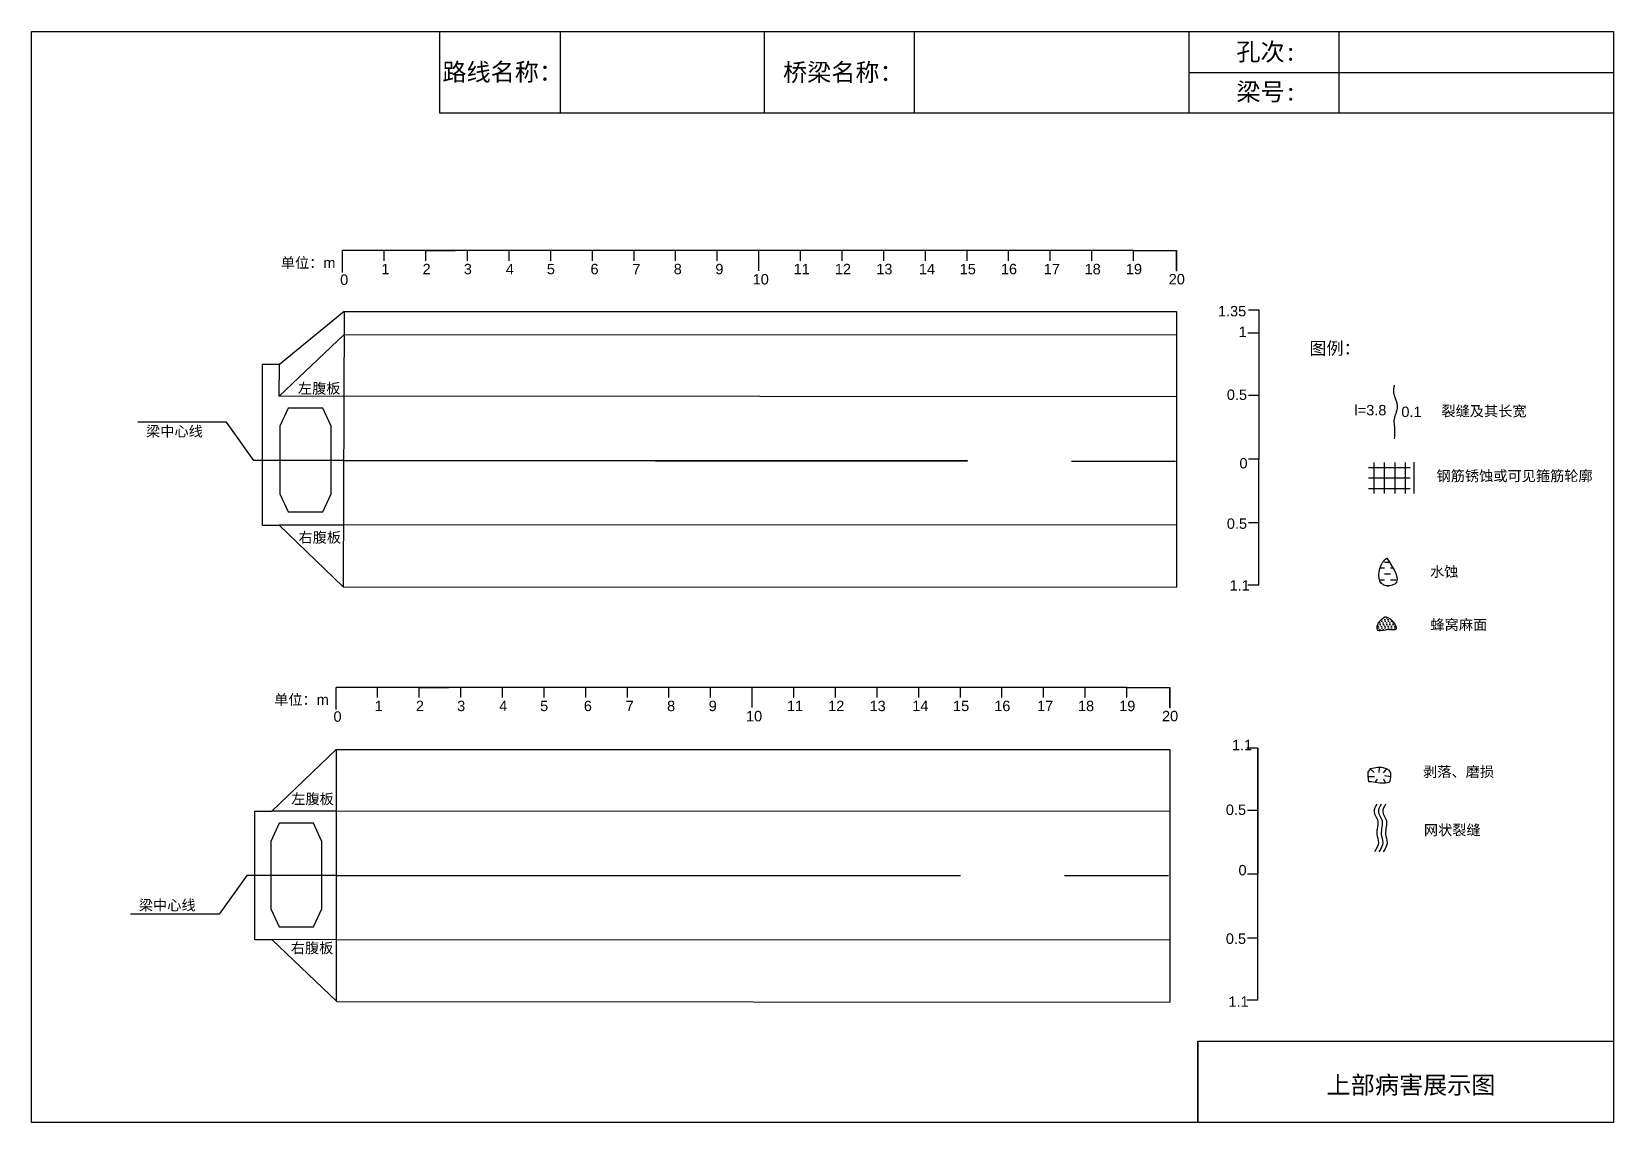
# Model space of a CAD drawing. Header units: millimetres. Extents: x 3356 to 3491, y 1762 to 1788.
# Drawn here: x 3404.23 to 3442.23, y 1762.06 to 1788.26 of the extents above; entities that cross this region are included whole.
import ezdxf

# ---------------------------------------------------------------- set-up
doc = ezdxf.new("R2010")
doc.units = ezdxf.units.MM
doc.linetypes.add('CENTER2', pattern=[1.125, 0.75, -0.125, 0.125, -0.125])
doc.linetypes.add('DASHED', pattern=[0.75, 0.5, -0.25])
for name, color, linetype in [('加固措施', 7, 'Continuous'), ('图层1', 7, 'Continuous'), ('病害', 5, 'Continuous')]:
    doc.layers.add(name, color=color, linetype=linetype)
doc.styles.get("Standard").update_dxf_attribs({"font": 'arial.ttf'})
doc.styles.add('汉字', font='')
doc.styles.get('汉字').set_extended_font_data('SimSun')

msp = doc.modelspace()

# ---------------------------------------------------------------- texts
for s, p in [('单位：m', (3410.211, 1782.586)), ('1', (3412.629, 1782.435)), ('2', (3413.618, 1782.435)), ('3', (3414.608, 1782.435)), ('4', (3415.618, 1782.435)), ('5', (3416.603, 1782.435)), ('6', (3417.652, 1782.435)), ('7', (3418.659, 1782.435)), ('8', (3419.652, 1782.435)), ('9', (3420.652, 1782.435)), ('11', (3422.531, 1782.435)), ('12', (3423.523, 1782.435)), ('13', (3424.517, 1782.435)), ('14', (3425.541, 1782.435)), ('15', (3426.522, 1782.435)), ('16', (3427.512, 1782.435)), ('17', (3428.542, 1782.434)), ('18', (3429.523, 1782.434)), ('19', (3430.513, 1782.434)), ('0', (3411.638, 1782.18)), ('10', (3421.548, 1782.19)), ('20', (3431.543, 1782.192)), ('左腹板', (3410.623, 1779.57)), ('梁中心线', (3406.974, 1778.538)), ('0', (3433.243, 1777.771)), ('0.5', (3432.94, 1776.32)), ('右腹板', (3410.636, 1775.989)), ('1.1', (3433.006, 1774.836)), ('单位：m', (3410.051, 1772.092)), ('1', (3412.468, 1771.941)), ('2', (3413.458, 1771.941)), ('3', (3414.448, 1771.941)), ('4', (3415.458, 1771.941)), ('5', (3416.442, 1771.941)), ('6', (3417.492, 1771.941)), ('7', (3418.499, 1771.941)), ('8', (3419.492, 1771.941)), ('9', (3420.492, 1771.941)), ('11', (3422.371, 1771.941)), ('12', (3423.362, 1771.941)), ('13', (3424.357, 1771.941)), ('14', (3425.381, 1771.941)), ('15', (3426.362, 1771.941)), ('16', (3427.352, 1771.941)), ('17', (3428.382, 1771.941)), ('18', (3429.363, 1771.941)), ('19', (3430.353, 1771.941)), ('0', (3411.478, 1771.686)), ('10', (3421.388, 1771.696)), ('20', (3431.383, 1771.698)), ('1.1', (3433.063, 1771.003)), ('左腹板', (3410.463, 1769.707)), ('0.5', (3432.916, 1769.447)), ('0', (3433.22, 1767.996)), ('梁中心线', (3406.801, 1767.155)), ('右腹板', (3410.451, 1766.127)), ('0.5', (3432.916, 1766.35)), ('1.1', (3432.978, 1764.838))]:
    msp.add_text(s, height=0.25).set_placement(p)
for s, p in [('1.35', (3432.726, 1781.424)), ('1', (3433.223, 1780.928)), ('0.5', (3432.94, 1779.416))]:
    msp.add_text(s, height=0.25, rotation=360).set_placement(p)
at = {"layer": '图层1', "style": '汉字'}
for s, p in [('孔次:', (3433.169, 1787.567)), ('路线名称：', (3414.094, 1787.081)), ('桥梁名称：', (3422.277, 1787.074)), ('梁号:', (3433.171, 1786.607)), ('上部病害展示图', (3435.336, 1762.749))]:
    msp.add_text(s, height=0.425, dxfattribs=at).set_placement(p)
at = {"layer": '图层1', "lineweight": -2, "attachment_point": 1}
for s, insert, char_height in [('图例：', (3434.925, 1780.806), 0.3), ('l=3.8', (3436.007, 1779.296), 0.25), ('0.1', (3437.133, 1779.255), 0.25), ('裂缝及其长宽', (3438.095, 1779.273), 0.25), ('钢筋锈蚀或可见箍筋轮廓', (3437.978, 1777.717), 0.25), ('水蚀', (3437.822, 1775.417), 0.25), ('蜂窝麻面', (3437.832, 1774.142), 0.25), ('剥落、磨损', (3437.655, 1770.61), 0.25), ('网状裂缝', (3437.673, 1769.21), 0.25)]:
    msp.add_mtext(s, dxfattribs=dict(at, insert=insert, char_height=char_height))

# ---------------------------------------------------------------- blocks, each defined once
blk = doc.blocks.new('adfsd')
at = {"lineweight": -2, "ltscale": 0.5}
for p, q in [((1140.876, -3083.768), (1140.94, -3083.769)), ((1140.897, -3083.694), (1140.936, -3083.729)), ((1140.948, -3083.824), (1140.969, -3083.796)), ((1140.983, -3083.682), (1140.981, -3083.729)), ((1141.053, -3083.694), (1141.022, -3083.735)), ((1141.045, -3083.83), (1141.028, -3083.796)), ((1141.094, -3083.772), (1141.036, -3083.763))]:
    blk.add_line(p, q, dxfattribs=at)
blk.add_lwpolyline([(1141, -3083.682), (1140.967, -3083.682), (1140.934, -3083.69), (1140.897, -3083.694), (1140.876, -3083.727), (1140.876, -3083.768), (1140.88, -3083.818), (1140.905, -3083.818), (1140.991, -3083.83), (1141.045, -3083.83), (1141.078, -3083.822), (1141.09, -3083.814), (1141.094, -3083.772), (1141.094, -3083.735), (1141.078, -3083.707), (1141.053, -3083.694), (1141.033, -3083.69), (1141, -3083.678)], dxfattribs=at)

# ---------------------------------------------------------------- hatches: boundary and pattern name
at = {"layer": '加固措施', "lineweight": -2}
h = msp.add_hatch(dxfattribs=at)
h.set_pattern_fill('DASH', color=256, scale=0.045)
h.set_pattern_definition([(0, (3164.83394, 1757.37699), (0.142875, 0.142875), [0.142875, -0.142875])])
edge = h.paths.add_edge_path()
edge.add_spline(control_points=[(3436.782, 1775.614), (3436.746, 1775.583), (3436.579, 1775.435), (3436.535, 1774.897), (3437.205, 1774.992), (3436.957, 1775.357), (3436.782, 1775.614)], knot_values=[0, 0, 0, 0, 3.237042, 15.187225, 21.182779, 35.601669, 35.601669, 35.601669, 35.601669], degree=3, periodic=0)
h = msp.add_hatch(dxfattribs=at)
h.set_pattern_fill('DOTS', scale=0.05)
h.set_pattern_definition([(0, (3134.56001, 1750.92451), (0.0396875, 0.079375), [0, -0.079375])])
edge = h.paths.add_edge_path()
edge.add_spline(control_points=[(3436.734, 1774.202), (3436.66, 1774.151), (3436.554, 1774.078), (3436.542, 1773.809), (3436.792, 1773.933), (3437.132, 1773.836), (3436.879, 1774.208), (3436.743, 1774.202), (3436.734, 1774.202)], knot_values=[0, 0, 0, 0, 5.205471, 7.397577, 12.944796, 16.169923, 23.88441, 24.400432, 24.400432, 24.400432, 24.400432], degree=3, periodic=0)
at = {"layer": '病害', "lineweight": -2}
h = msp.add_hatch(dxfattribs=at)
h.set_pattern_fill('DOTS', color=4, scale=0.05, style=0)
h.set_pattern_definition([(0, (2927.10866, 1721.35401), (0.0396875, 0.079375), [0, -0.079375])])
edge = h.paths.add_edge_path()
edge.add_spline(control_points=[(3436.734, 1774.202), (3436.66, 1774.151), (3436.554, 1774.078), (3436.542, 1773.809), (3436.792, 1773.933), (3437.132, 1773.836), (3436.879, 1774.208), (3436.743, 1774.202), (3436.734, 1774.202)], knot_values=[0, 0, 0, 0, 1.041094, 1.479515, 2.588959, 3.233985, 4.776882, 4.880086, 4.880086, 4.880086, 4.880086], degree=3, periodic=0)

# ---------------------------------------------------------------- linework, layer by layer
at = {"color": 0, "linetype": 'ByBlock'}
for p, q in [((3404.226, 1788.263), (3442.226, 1788.263)), ((3404.226, 1762.063), (3404.226, 1788.263)), ((3414.028, 1788.263), (3414.028, 1786.315)), ((3421.827, 1788.263), (3421.827, 1786.315)), ((3432.026, 1788.263), (3432.026, 1786.315)), ((3435.628, 1788.259), (3435.628, 1786.311)), ((3442.226, 1788.263), (3442.226, 1762.063)), ((3414.028, 1786.315), (3442.226, 1786.315)), ((3433.684, 1764.998), (3433.684, 1771.049)), ((3432.241, 1762.063), (3432.241, 1764.011)), ((3432.241, 1764.011), (3442.226, 1764.011)), ((3442.226, 1762.063), (3404.226, 1762.063))]:
    msp.add_line(p, q, dxfattribs=at)
at = {"color": 0}
for p, q in [((3427.698, 1783.003), (3411.698, 1783.003)), ((3411.698, 1782.474), (3411.698, 1783.003)), ((3412.698, 1782.761), (3412.698, 1783.003)), ((3413.698, 1783.003), (3414.398, 1783.003)), ((3413.698, 1782.761), (3413.698, 1783.003)), ((3414.698, 1782.761), (3414.698, 1783.003)), ((3415.698, 1782.761), (3415.698, 1783.003)), ((3416.698, 1782.761), (3416.698, 1783.003)), ((3417.698, 1782.761), (3417.698, 1783.003)), ((3418.698, 1782.761), (3418.698, 1783.003)), ((3419.698, 1782.761), (3419.698, 1783.003)), ((3420.698, 1782.761), (3420.698, 1783.003)), ((3421.698, 1782.52), (3421.698, 1783.003)), ((3422.698, 1782.761), (3422.698, 1783.003)), ((3423.698, 1782.761), (3423.698, 1783.003)), ((3424.698, 1782.761), (3424.698, 1783.003)), ((3425.698, 1782.761), (3425.698, 1783.003)), ((3426.698, 1782.761), (3426.698, 1783.003)), ((3427.698, 1782.761), (3427.698, 1783.003)), ((3430.699, 1783.002), (3427.698, 1783.003)), ((3428.699, 1782.761), (3428.699, 1783.002)), ((3429.699, 1782.761), (3429.699, 1783.002)), ((3430.699, 1782.761), (3430.699, 1783.002)), ((3431.734, 1782.519), (3431.734, 1783.002)), ((3411.735, 1781.542), (3410.179, 1780.268)), ((3411.735, 1781.542), (3411.712, 1774.93)), ((3433.458, 1781.577), (3433.708, 1781.577)), ((3433.708, 1781.577), (3433.708, 1779.277)), ((3411.733, 1780.986), (3410.176, 1779.503)), ((3411.733, 1780.986), (3431.732, 1780.983)), ((3433.708, 1781.019), (3433.445, 1781.019)), ((3431.731, 1779.49), (3411.714, 1779.505)), ((3433.708, 1779.525), (3433.458, 1779.525)), ((3433.708, 1779.277), (3433.708, 1777.997)), ((3408.906, 1778.884), (3406.774, 1778.884)), ((3409.567, 1777.958), (3408.906, 1778.884)), ((3433.708, 1777.997), (3433.458, 1777.997)), ((3433.708, 1776.709), (3433.708, 1777.989)), ((3433.708, 1774.967), (3433.708, 1776.709)), ((3411.712, 1774.93), (3410.17, 1776.411)), ((3431.729, 1776.416), (3411.714, 1776.411)), ((3433.708, 1776.461), (3433.458, 1776.461)), ((3411.712, 1774.93), (3431.728, 1774.915)), ((3433.708, 1774.967), (3433.445, 1774.967)), ((3427.538, 1772.509), (3411.538, 1772.509)), ((3411.538, 1771.98), (3411.538, 1772.509)), ((3412.538, 1772.268), (3412.538, 1772.509)), ((3413.538, 1772.509), (3414.238, 1772.509)), ((3413.538, 1772.268), (3413.538, 1772.509)), ((3414.538, 1772.268), (3414.538, 1772.509)), ((3415.538, 1772.268), (3415.538, 1772.509)), ((3416.538, 1772.268), (3416.538, 1772.509)), ((3417.538, 1772.268), (3417.538, 1772.509)), ((3418.538, 1772.268), (3418.538, 1772.509)), ((3419.538, 1772.268), (3419.538, 1772.509)), ((3420.538, 1772.268), (3420.538, 1772.509)), ((3421.538, 1772.026), (3421.538, 1772.509)), ((3422.538, 1772.268), (3422.538, 1772.509)), ((3423.538, 1772.268), (3423.538, 1772.509)), ((3424.538, 1772.268), (3424.538, 1772.509)), ((3425.538, 1772.268), (3425.538, 1772.509)), ((3426.538, 1772.268), (3426.538, 1772.509)), ((3427.538, 1772.268), (3427.538, 1772.509)), ((3430.539, 1772.509), (3427.538, 1772.509)), ((3428.539, 1772.267), (3428.539, 1772.509)), ((3429.539, 1772.267), (3429.539, 1772.509)), ((3430.539, 1772.267), (3430.539, 1772.509)), ((3431.574, 1772.025), (3431.574, 1772.508)), ((3411.54, 1771.018), (3409.997, 1769.537)), ((3411.54, 1771.018), (3431.573, 1771.018)), ((3411.54, 1771.018), (3411.54, 1764.982)), ((3433.684, 1771.049), (3433.422, 1771.049)), ((3433.684, 1771.049), (3433.684, 1769.307)), ((3431.571, 1769.526), (3411.542, 1769.537)), ((3433.684, 1769.556), (3433.434, 1769.556)), ((3433.684, 1769.307), (3433.684, 1768.027)), ((3409.395, 1767.99), (3408.734, 1767.064)), ((3433.684, 1768.027), (3433.434, 1768.027)), ((3433.684, 1766.739), (3433.684, 1768.019)), ((3408.734, 1767.064), (3406.601, 1767.064)), ((3433.684, 1764.998), (3433.684, 1766.739)), ((3411.561, 1764.962), (3410.004, 1766.445)), ((3431.569, 1766.448), (3411.542, 1766.443)), ((3433.684, 1766.491), (3433.434, 1766.491)), ((3411.561, 1764.962), (3431.568, 1764.947)), ((3433.684, 1764.998), (3433.422, 1764.998))]:
    msp.add_line(p, q, dxfattribs=at)
for p, q in [((3430.699, 1783.002), (3431.734, 1783.002)), ((3431.734, 1783.002), (3431.733, 1782.507)), ((3431.734, 1783.002), (3431.733, 1782.507)), ((3411.735, 1781.542), (3431.733, 1781.542)), ((3431.733, 1781.542), (3431.728, 1774.915)), ((3411.71, 1777.958), (3409.567, 1777.958)), ((3430.539, 1772.509), (3431.574, 1772.508)), ((3431.574, 1772.508), (3431.573, 1772.013)), ((3431.573, 1771.018), (3431.568, 1764.947)), ((3411.538, 1767.99), (3409.395, 1767.99))]:
    msp.add_line(p, q)
at = {"color": 5}
for p, q in [((3410.179, 1780.268), (3409.764, 1780.27)), ((3409.764, 1780.27), (3409.764, 1776.411)), ((3410.176, 1779.503), (3410.179, 1780.268)), ((3411.721, 1779.496), (3410.176, 1779.503)), ((3409.764, 1776.411), (3410.17, 1776.411)), ((3411.714, 1776.411), (3410.17, 1776.411)), ((3409.591, 1766.445), (3409.591, 1769.537)), ((3409.591, 1769.537), (3409.997, 1769.537)), ((3411.542, 1769.537), (3409.997, 1769.537)), ((3410.004, 1766.445), (3409.591, 1766.445)), ((3411.548, 1766.452), (3410.004, 1766.445))]:
    msp.add_line(p, q, dxfattribs=at)
at = {"color": 1, "linetype": 'CENTER2', "ltscale": 20}
for p, q in [((3411.71, 1777.958), (3427.688, 1777.958)), ((3411.71, 1777.958), (3431.73, 1777.943)), ((3411.538, 1767.99), (3427.538, 1767.99)), ((3411.538, 1767.99), (3431.57, 1767.99))]:
    msp.add_line(p, q, dxfattribs=at)
at = {"color": 1, "linetype": 'DASHED', "ltscale": 2}
for p, q in [((3436.347, 1777.791), (3437.597, 1777.791)), ((3436.472, 1777.916), (3436.472, 1777.166)), ((3436.722, 1777.916), (3436.722, 1777.166)), ((3436.972, 1777.916), (3436.972, 1777.166)), ((3437.222, 1777.916), (3437.222, 1777.166)), ((3437.436, 1777.918), (3437.436, 1777.168)), ((3436.347, 1777.541), (3437.597, 1777.541)), ((3436.347, 1777.291), (3437.597, 1777.291))]:
    msp.add_line(p, q, dxfattribs=at)
at = {"color": 0, "linetype": 'ByBlock'}
msp.add_lwpolyline([(3404.226, 1788.263), (3442.226, 1788.263), (3442.226, 1762.063), (3404.226, 1762.063)], close=True, dxfattribs=at)
at = {"color": 5}
for points in [[(3410.392, 1776.727), (3411.224, 1776.727), (3411.424, 1777.163), (3411.424, 1778.782), (3411.224, 1779.218), (3410.392, 1779.218), (3410.192, 1778.782), (3410.192, 1777.163)], [(3410.169, 1766.758), (3411.001, 1766.758), (3411.201, 1767.194), (3411.201, 1768.812), (3411.001, 1769.248), (3410.169, 1769.248), (3409.969, 1768.812), (3409.969, 1767.194)]]:
    msp.add_lwpolyline(points, close=True, dxfattribs=at)
at = {"lineweight": -2}
msp.add_spline([(3436.734, 1774.202), (3436.56, 1774.008), (3436.56, 1773.899), (3436.837, 1773.899), (3436.999, 1773.899), (3436.76, 1774.202), (3436.734, 1774.202)], degree=3, dxfattribs=at)
for points in [[(3436.544, 1769.71), (3436.477, 1769.52), (3436.556, 1769.33), (3436.544, 1768.987), (3436.581, 1768.785), (3436.489, 1768.558)], [(3436.65, 1769.71), (3436.583, 1769.52), (3436.662, 1769.33), (3436.65, 1768.987), (3436.687, 1768.785), (3436.595, 1768.558)], [(3436.754, 1769.71), (3436.687, 1769.52), (3436.767, 1769.33), (3436.754, 1768.987), (3436.791, 1768.785), (3436.699, 1768.558)]]:
    msp.add_spline(points, degree=3)
at = {"layer": '加固措施', "lineweight": -2}
msp.add_spline([(3436.782, 1775.614), (3436.681, 1775.509), (3436.704, 1774.971), (3436.972, 1774.994), (3436.782, 1775.614)], degree=3, dxfattribs=at)
at = {"layer": '图层1', "lineweight": -2}
msp.add_open_spline([(3436.961, 1779.771), (3436.958, 1779.756), (3436.955, 1779.74), (3436.948, 1779.694), (3436.944, 1779.665), (3436.942, 1779.625), (3436.942, 1779.612), (3436.944, 1779.591), (3436.945, 1779.583), (3436.947, 1779.568), (3436.949, 1779.561), (3436.956, 1779.533), (3436.964, 1779.512), (3436.982, 1779.465), (3436.992, 1779.44), (3437.011, 1779.386), (3437.021, 1779.356), (3437.03, 1779.305), (3437.032, 1779.286), (3437.032, 1779.246), (3437.031, 1779.227), (3437.026, 1779.191), (3437.022, 1779.173), (3437.014, 1779.14), (3437.009, 1779.124), (3436.997, 1779.084), (3436.989, 1779.061), (3436.975, 1779.017), (3436.968, 1778.997), (3436.962, 1778.969), (3436.96, 1778.961), (3436.957, 1778.945), (3436.957, 1778.938), (3436.955, 1778.924), (3436.955, 1778.917), (3436.954, 1778.889), (3436.955, 1778.868), (3436.959, 1778.823), (3436.962, 1778.799), (3436.966, 1778.757), (3436.968, 1778.74), (3436.97, 1778.707), (3436.971, 1778.691), (3436.971, 1778.661), (3436.971, 1778.646), (3436.971, 1778.602), (3436.969, 1778.573), (3436.966, 1778.523), (3436.964, 1778.502), (3436.962, 1778.481)], degree=3, knots=[0, 0, 0, 0, 0.93103, 0.93103, 2.904338, 2.904338, 3.933552, 3.933552, 4.598026, 4.598026, 5.2625, 5.2625, 6.799065, 6.799065, 8.335629, 8.335629, 9.872194, 9.872194, 10.744529, 10.744529, 11.616864, 11.616864, 12.4892, 12.4892, 13.361535, 13.361535, 14.755665, 14.755665, 16.149795, 16.149795, 16.835641, 16.835641, 17.410365, 17.410365, 17.98509, 17.98509, 19.45733, 19.45733, 20.929571, 20.929571, 21.910052, 21.910052, 22.722819, 22.722819, 23.535585, 23.535585, 25.161117, 25.161117, 26.428502, 26.428502, 26.428502, 26.428502], dxfattribs=at)
at = {"layer": '病害', "color": 5}
for p, q in [((3414.028, 1788.263), (3414.028, 1786.315)), ((3421.827, 1788.263), (3421.827, 1786.315)), ((3432.026, 1788.263), (3432.026, 1786.315)), ((3442.226, 1788.263), (3442.226, 1786.315)), ((3414.028, 1786.315), (3431.986, 1786.315)), ((3431.986, 1786.315), (3442.226, 1786.315)), ((3432.241, 1764.011), (3442.226, 1764.011)), ((3432.241, 1764.011), (3432.241, 1762.063))]:
    msp.add_line(p, q, dxfattribs=at)
at = {"layer": '病害', "color": 0}
for p, q in [((3416.924, 1788.263), (3416.924, 1786.315)), ((3425.428, 1788.263), (3425.428, 1786.315)), ((3432.026, 1787.285), (3442.226, 1787.285))]:
    msp.add_line(p, q, dxfattribs=at)

# ---------------------------------------------------------------- block references
at = {"color": 0, "xscale": 2.5, "yscale": 2.5, "zscale": 2.5}
msp.add_blockref('adfsd', (584.141, 9479.793), dxfattribs=at)

msp.set_redraw_order([(e.dxf.handle, doc.entitydb.next_handle()) for e in msp.query("TEXT MTEXT ATTDEF DIMENSION ARC_DIMENSION")])  # texts and dimensions are drawn at this point

doc.saveas('drawing.dxf')
